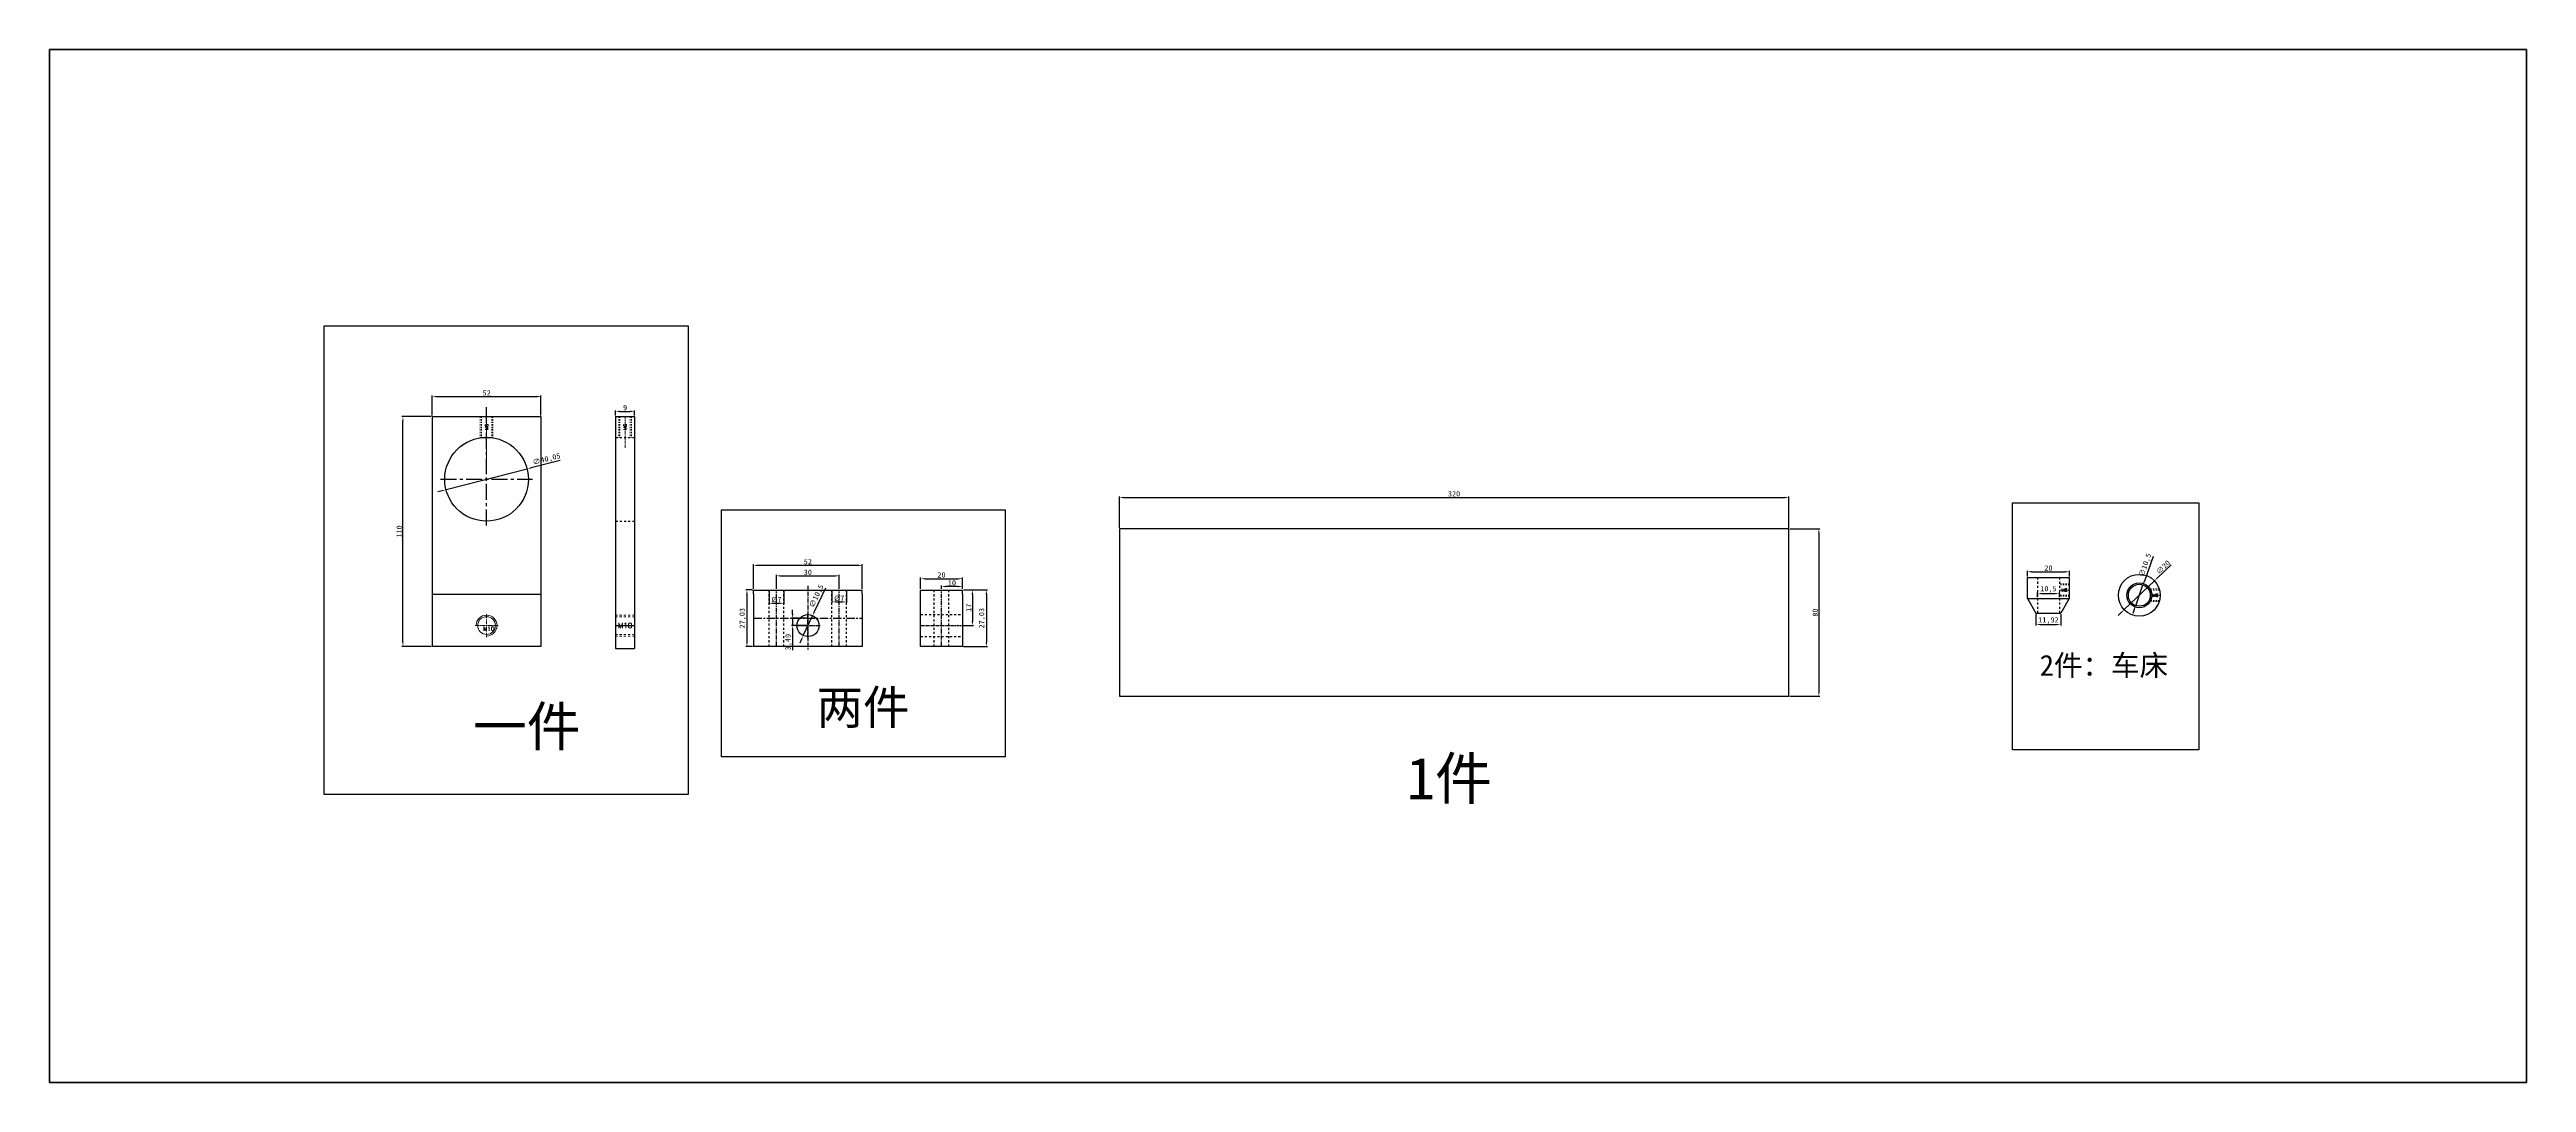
# Model space of a CAD drawing. Header units: millimetres. Extents: x 1768 to 2952, y 898 to 1392.
import ezdxf
from ezdxf.enums import TextEntityAlignment as Align

# ---------------------------------------------------------------- set-up
doc = ezdxf.new("R2010")
doc.units = ezdxf.units.MM
doc.linetypes.add('CENTER', pattern=[0.6, 0.375, -0.075, 0.075, -0.075])
doc.linetypes.add('HIDDEN', pattern=[0.2, 0.1, -0.1])
doc.layers.add('DIM', color=3, linetype='Continuous')
doc.layers.add('screw', color=33, linetype='Continuous', lineweight=13)
doc.styles.get("Standard").update_dxf_attribs({"font": ''})
doc.styles.add('TXT', font='txt.shx', dxfattribs={"bigfont": 'gbcbig.shx'})
doc.styles.get('Standard').set_extended_font_data('SimSun')
doc.dimstyles.new('ISO-25', dxfattribs={"dimtxt": 2.5, "dimasz": 2.5, "dimexe": 1.25, "dimexo": 0.625, "dimtad": 1, "dimtxsty": 'Standard', "dimcen": 2.5, "dimadec": 0, "dimazin": 0, "dimtfac": 1, "dimtmove": 0, "dimatfit": 3, "dimfxl": 1, "dimarcsym": 0})

# ---------------------------------------------------------------- blocks, each defined once
blk = doc.blocks.new('screw_m10_l')
at = {"layer": 'screw', "color": 1, "linetype": 'CENTER', "ltscale": 5.08}
for p, q in [((-5.5, 0), (5.5, 0)), ((0, -5.5), (0, 5.5))]:
    blk.add_line(p, q, dxfattribs=at)
at = {"layer": 'screw', "color": 33}
blk.add_circle((0, 0), 4.25, dxfattribs=at)
at = {"layer": 'screw', "color": 92}
blk.add_arc((0, 0), 5, 270, 180, dxfattribs=at)
at = {"layer": 'screw', "color": 6, "style": 'TXT'}
blk.add_text('M10', height=2, dxfattribs=at).set_placement((-1.7, -2.5))
blk = doc.blocks.new('*D25')
at = {"layer": 'Defpoints', "color": 0, "transparency": 16777216}
for p in [(1996.1, 1191.8), (1957.3, 1181.9)]:
    blk.add_point(p, dxfattribs=at)
at = {"layer": 'DIM', "color": 0, "lineweight": -2, "transparency": 16777216}
for p, q in [((1957.3, 1181.9), (1996.1, 1191.8)), ((2011.9, 1195.9), (1998, 1192.3)), ((1955.4, 1181.4), (1953.4, 1180.9))]:
    blk.add_line(p, q, dxfattribs=at)
at = {"layer": 'DIM', "color": 0, "transparency": 16777216}
for points in [[(1997.9, 1192.6), (1998.1, 1192), (1996.1, 1191.8)], [(1955.3, 1181.7), (1955.4, 1181.1), (1957.3, 1181.9)]]:
    blk.add_solid(points, dxfattribs=at)
at = {"layer": 'DIM', "color": 0, "transparency": 16777216, "insert": (2005.4, 1196.3), "char_height": 2.5, "attachment_point": 5, "rotation": 14.3647}
blk.add_mtext('∅40,05', dxfattribs=at)
blk = doc.blocks.new('*D26')
at = {"layer": 'Defpoints', "color": 0, "transparency": 16777216}
for p in [(2002.7, 1226.4), (1950.7, 1216.9), (2002.7, 1216.9)]:
    blk.add_point(p, dxfattribs=at)
at = {"layer": 'DIM', "color": 0, "lineweight": -2, "transparency": 16777216}
for p, q in [((1950.7, 1217.4), (1950.7, 1226.9)), ((1952.7, 1226.4), (2000.7, 1226.4)), ((2002.7, 1217.4), (2002.7, 1226.9))]:
    blk.add_line(p, q, dxfattribs=at)
at = {"layer": 'DIM', "color": 0, "transparency": 16777216}
for points in [[(1952.7, 1226.8), (1952.7, 1226.1), (1950.7, 1226.4)], [(2000.7, 1226.8), (2000.7, 1226.1), (2002.7, 1226.4)]]:
    blk.add_solid(points, dxfattribs=at)
at = {"layer": 'DIM', "color": 0, "transparency": 16777216, "insert": (1976.7, 1228.2), "char_height": 2.5, "attachment_point": 5}
blk.add_mtext('52', dxfattribs=at)
blk = doc.blocks.new('*D27')
at = {"layer": 'Defpoints', "color": 0, "transparency": 16777216}
for p in [(1936.7, 1216.9), (1950.7, 1216.9), (1950.7, 1106.9)]:
    blk.add_point(p, dxfattribs=at)
at = {"layer": 'DIM', "color": 0, "lineweight": -2, "transparency": 16777216}
for p, q in [((1950.2, 1216.9), (1936.2, 1216.9)), ((1936.7, 1108.9), (1936.7, 1214.9)), ((1950.2, 1106.9), (1936.2, 1106.9))]:
    blk.add_line(p, q, dxfattribs=at)
at = {"layer": 'DIM', "color": 0, "transparency": 16777216}
for points in [[(1936.4, 1214.9), (1937, 1214.9), (1936.7, 1216.9)], [(1936.4, 1108.9), (1937, 1108.9), (1936.7, 1106.9)]]:
    blk.add_solid(points, dxfattribs=at)
at = {"layer": 'DIM', "color": 0, "transparency": 16777216, "insert": (1934.9, 1161.9), "char_height": 2.5, "attachment_point": 5, "rotation": 90}
blk.add_mtext('110', dxfattribs=at)
blk = doc.blocks.new('*D28')
at = {"layer": 'Defpoints', "color": 0, "transparency": 16777216}
for p in [(2145.3, 1140.7), (2115.3, 1133.9), (2145.3, 1133.9)]:
    blk.add_point(p, dxfattribs=at)
at = {"layer": 'DIM', "color": 0, "lineweight": -2, "transparency": 16777216}
for p, q in [((2115.3, 1134.4), (2115.3, 1141.2)), ((2117.3, 1140.7), (2143.3, 1140.7)), ((2145.3, 1134.4), (2145.3, 1141.2))]:
    blk.add_line(p, q, dxfattribs=at)
at = {"layer": 'DIM', "color": 0, "transparency": 16777216}
for points in [[(2117.3, 1141), (2117.3, 1140.3), (2115.3, 1140.7)], [(2143.3, 1141), (2143.3, 1140.3), (2145.3, 1140.7)]]:
    blk.add_solid(points, dxfattribs=at)
at = {"layer": 'DIM', "color": 0, "transparency": 16777216, "insert": (2130.3, 1142.4), "char_height": 2.5, "attachment_point": 5}
blk.add_mtext('30', dxfattribs=at)
blk = doc.blocks.new('*D29')
at = {"layer": 'Defpoints', "color": 0, "transparency": 16777216}
for p in [(2123, 1116.9), (2130.3, 1120.4), (2130.3, 1116.9)]:
    blk.add_point(p, dxfattribs=at)
at = {"layer": 'DIM', "color": 0, "lineweight": -2, "transparency": 16777216}
for p, q in [((2129.8, 1120.4), (2122.5, 1120.4)), ((2129.8, 1116.9), (2122.5, 1116.9)), ((2123, 1122.4), (2123, 1124.4)), ((2123, 1120.4), (2123, 1116.9)), ((2123, 1114.9), (2123, 1105.1))]:
    blk.add_line(p, q, dxfattribs=at)
at = {"layer": 'DIM', "color": 0, "transparency": 16777216}
for points in [[(2122.7, 1122.4), (2123.4, 1122.4), (2123, 1120.4)], [(2122.7, 1114.9), (2123.4, 1114.9), (2123, 1116.9)]]:
    blk.add_solid(points, dxfattribs=at)
at = {"layer": 'DIM', "color": 0, "transparency": 16777216, "insert": (2121.1, 1109), "char_height": 2.5, "attachment_point": 5, "rotation": 90}
blk.add_mtext('3,49', dxfattribs=at)
blk = doc.blocks.new('*D30')
at = {"layer": 'Defpoints', "color": 0, "transparency": 16777216}
for p in [(2104.3, 1133.9), (2101.2, 1106.9), (2104.3, 1106.9)]:
    blk.add_point(p, dxfattribs=at)
at = {"layer": 'DIM', "color": 0, "lineweight": -2, "transparency": 16777216}
for p, q in [((2103.8, 1133.9), (2100.7, 1133.9)), ((2101.2, 1131.9), (2101.2, 1108.9)), ((2103.8, 1106.9), (2100.7, 1106.9))]:
    blk.add_line(p, q, dxfattribs=at)
at = {"layer": 'DIM', "color": 0, "transparency": 16777216}
for points in [[(2100.8, 1131.9), (2101.5, 1131.9), (2101.2, 1133.9)], [(2100.8, 1108.9), (2101.5, 1108.9), (2101.2, 1106.9)]]:
    blk.add_solid(points, dxfattribs=at)
at = {"layer": 'DIM', "color": 0, "transparency": 16777216, "insert": (2099.2, 1120.4), "char_height": 2.5, "attachment_point": 5, "rotation": 90}
blk.add_mtext('27,03', dxfattribs=at)
blk = doc.blocks.new('*D31')
at = {"layer": 'Defpoints', "color": 0, "transparency": 16777216}
for p in [(2156.3, 1145.7), (2104.3, 1133.9), (2156.3, 1133.9)]:
    blk.add_point(p, dxfattribs=at)
at = {"layer": 'DIM', "color": 0, "lineweight": -2, "transparency": 16777216}
for p, q in [((2104.3, 1134.4), (2104.3, 1146.2)), ((2106.3, 1145.7), (2154.3, 1145.7)), ((2156.3, 1134.4), (2156.3, 1146.2))]:
    blk.add_line(p, q, dxfattribs=at)
at = {"layer": 'DIM', "color": 0, "transparency": 16777216}
for points in [[(2106.3, 1146), (2106.3, 1145.3), (2104.3, 1145.7)], [(2154.3, 1146), (2154.3, 1145.3), (2156.3, 1145.7)]]:
    blk.add_solid(points, dxfattribs=at)
at = {"layer": 'DIM', "color": 0, "transparency": 16777216, "insert": (2130.3, 1147.4), "char_height": 2.5, "attachment_point": 5}
blk.add_mtext('52', dxfattribs=at)
blk = doc.blocks.new('*D32')
at = {"layer": 'Defpoints', "color": 0, "transparency": 16777216}
for p in [(2111.8, 1133.9), (2118.8, 1133.9), (2118.8, 1127.6)]:
    blk.add_point(p, dxfattribs=at)
at = {"layer": 'DIM', "color": 0, "lineweight": -2, "transparency": 16777216}
for p, q in [((2111.8, 1133.4), (2111.8, 1127.1)), ((2113.8, 1127.6), (2116.8, 1127.6)), ((2118.8, 1133.4), (2118.8, 1127.1))]:
    blk.add_line(p, q, dxfattribs=at)
at = {"layer": 'DIM', "color": 0, "transparency": 16777216}
for points in [[(2113.8, 1127.9), (2113.8, 1127.2), (2111.8, 1127.6)], [(2116.8, 1127.9), (2116.8, 1127.2), (2118.8, 1127.6)]]:
    blk.add_solid(points, dxfattribs=at)
at = {"layer": 'DIM', "color": 0, "transparency": 16777216, "insert": (2115.3, 1129.3), "char_height": 2.5, "attachment_point": 5}
blk.add_mtext('%%c7', dxfattribs=at)
blk = doc.blocks.new('*D33')
at = {"layer": 'Defpoints', "color": 0, "transparency": 16777216}
for p in [(2132.6, 1121.6), (2128.1, 1112.1)]:
    blk.add_point(p, dxfattribs=at)
at = {"layer": 'DIM', "color": 0, "lineweight": -2, "transparency": 16777216}
for p, q in [((2138.7, 1134.8), (2133.4, 1123.5)), ((2128.1, 1112.1), (2132.6, 1121.6)), ((2127.3, 1110.3), (2126.5, 1108.5))]:
    blk.add_line(p, q, dxfattribs=at)
at = {"layer": 'DIM', "color": 0, "transparency": 16777216}
for points in [[(2133.1, 1123.6), (2133.7, 1123.3), (2132.6, 1121.6)], [(2127, 1110.4), (2127.6, 1110.2), (2128.1, 1112.1)]]:
    blk.add_solid(points, dxfattribs=at)
at = {"layer": 'DIM', "color": 0, "transparency": 16777216, "insert": (2134.6, 1130.9), "char_height": 2.5, "attachment_point": 5, "rotation": 65.1382}
blk.add_mtext('∅10,5', dxfattribs=at)
blk = doc.blocks.new('*D34')
at = {"layer": 'Defpoints', "color": 0, "transparency": 16777216}
for p in [(2141.8, 1133.9), (2148.8, 1133.9), (2148.8, 1128.2)]:
    blk.add_point(p, dxfattribs=at)
at = {"layer": 'DIM', "color": 0, "lineweight": -2, "transparency": 16777216}
for p, q in [((2141.8, 1133.4), (2141.8, 1127.7)), ((2143.8, 1128.2), (2146.8, 1128.2)), ((2148.8, 1133.4), (2148.8, 1127.7))]:
    blk.add_line(p, q, dxfattribs=at)
at = {"layer": 'DIM', "color": 0, "transparency": 16777216}
for points in [[(2143.8, 1128.5), (2143.8, 1127.9), (2141.8, 1128.2)], [(2146.8, 1128.5), (2146.8, 1127.9), (2148.8, 1128.2)]]:
    blk.add_solid(points, dxfattribs=at)
at = {"layer": 'DIM', "color": 0, "transparency": 16777216, "insert": (2145.3, 1129.9), "char_height": 2.5, "attachment_point": 5}
blk.add_mtext('%%c7', dxfattribs=at)
blk = doc.blocks.new('*D35')
at = {"layer": 'Defpoints', "color": 0, "transparency": 16777216}
for p in [(2204.2, 1139.3), (2184.2, 1133.9), (2204.2, 1133.9)]:
    blk.add_point(p, dxfattribs=at)
at = {"layer": 'DIM', "color": 0, "lineweight": -2, "transparency": 16777216}
for p, q in [((2184.2, 1134.4), (2184.2, 1139.8)), ((2186.2, 1139.3), (2202.2, 1139.3)), ((2204.2, 1134.4), (2204.2, 1139.8))]:
    blk.add_line(p, q, dxfattribs=at)
at = {"layer": 'DIM', "color": 0, "transparency": 16777216}
for points in [[(2186.2, 1139.6), (2186.2, 1139), (2184.2, 1139.3)], [(2202.2, 1139.6), (2202.2, 1139), (2204.2, 1139.3)]]:
    blk.add_solid(points, dxfattribs=at)
at = {"layer": 'DIM', "color": 0, "transparency": 16777216, "insert": (2194.2, 1141.1), "char_height": 2.5, "attachment_point": 5}
blk.add_mtext('20', dxfattribs=at)
blk = doc.blocks.new('*D36')
at = {"layer": 'Defpoints', "color": 0, "transparency": 16777216}
for p in [(2717.5, 1122.9), (2729.4, 1122.9), (2729.4, 1117.4)]:
    blk.add_point(p, dxfattribs=at)
at = {"layer": 'DIM', "color": 0, "lineweight": -2, "transparency": 16777216}
for p, q in [((2717.5, 1122.4), (2717.5, 1116.9)), ((2719.5, 1117.4), (2727.4, 1117.4)), ((2729.4, 1122.4), (2729.4, 1116.9))]:
    blk.add_line(p, q, dxfattribs=at)
at = {"layer": 'DIM', "color": 0, "transparency": 16777216}
for points in [[(2719.5, 1117.7), (2719.5, 1117.1), (2717.5, 1117.4)], [(2727.4, 1117.7), (2727.4, 1117.1), (2729.4, 1117.4)]]:
    blk.add_solid(points, dxfattribs=at)
at = {"layer": 'DIM', "color": 0, "transparency": 16777216, "insert": (2723.5, 1119.3), "char_height": 2.5, "attachment_point": 5}
blk.add_mtext('11,92', dxfattribs=at)
blk = doc.blocks.new('*D37')
at = {"layer": 'Defpoints', "color": 0, "transparency": 16777216}
for p in [(2713.5, 1139.9), (2733.5, 1142.6), (2733.5, 1139.9)]:
    blk.add_point(p, dxfattribs=at)
at = {"layer": 'DIM', "color": 0, "lineweight": -2, "transparency": 16777216}
for p, q in [((2713.5, 1140.4), (2713.5, 1143.1)), ((2715.5, 1142.6), (2731.5, 1142.6)), ((2733.5, 1140.4), (2733.5, 1143.1))]:
    blk.add_line(p, q, dxfattribs=at)
at = {"layer": 'DIM', "color": 0, "transparency": 16777216}
for points in [[(2715.5, 1143), (2715.5, 1142.3), (2713.5, 1142.6)], [(2731.5, 1143), (2731.5, 1142.3), (2733.5, 1142.6)]]:
    blk.add_solid(points, dxfattribs=at)
at = {"layer": 'DIM', "color": 0, "transparency": 16777216, "insert": (2723.5, 1144.4), "char_height": 2.5, "attachment_point": 5}
blk.add_mtext('20', dxfattribs=at)
blk = doc.blocks.new('*D38')
at = {"layer": 'Defpoints', "color": 0, "transparency": 16777216}
for p in [(2718.2, 1129.9), (2728.7, 1132.2), (2728.7, 1129.9)]:
    blk.add_point(p, dxfattribs=at)
at = {"layer": 'DIM', "color": 0, "lineweight": -2, "transparency": 16777216}
for p, q in [((2718.2, 1130.4), (2718.2, 1132.7)), ((2720.2, 1132.2), (2726.7, 1132.2)), ((2728.7, 1130.4), (2728.7, 1132.7))]:
    blk.add_line(p, q, dxfattribs=at)
at = {"layer": 'DIM', "color": 0, "transparency": 16777216}
for points in [[(2720.2, 1132.5), (2720.2, 1131.9), (2718.2, 1132.2)], [(2726.7, 1132.5), (2726.7, 1131.9), (2728.7, 1132.2)]]:
    blk.add_solid(points, dxfattribs=at)
at = {"layer": 'DIM', "color": 0, "transparency": 16777216, "insert": (2723.5, 1134.2), "char_height": 2.5, "attachment_point": 5}
blk.add_mtext('10,5', dxfattribs=at)
blk = doc.blocks.new('*D39')
at = {"layer": 'Defpoints', "color": 0, "transparency": 16777216}
for p in [(2774.2, 1138.3), (2759.7, 1124.5)]:
    blk.add_point(p, dxfattribs=at)
at = {"layer": 'DIM', "color": 0, "lineweight": -2, "transparency": 16777216}
for p, q in [((2759.7, 1124.5), (2774.2, 1138.3)), ((2782.1, 1145.9), (2775.6, 1139.7)), ((2758.3, 1123.1), (2756.8, 1121.7))]:
    blk.add_line(p, q, dxfattribs=at)
at = {"layer": 'DIM', "color": 0, "transparency": 16777216}
for points in [[(2775.4, 1139.9), (2775.8, 1139.5), (2774.2, 1138.3)], [(2758.1, 1123.3), (2758.5, 1122.8), (2759.7, 1124.5)]]:
    blk.add_solid(points, dxfattribs=at)
at = {"layer": 'DIM', "color": 0, "transparency": 16777216, "insert": (2778.3, 1144.8), "char_height": 2.5, "attachment_point": 5, "rotation": 43.8304}
blk.add_mtext('∅20', dxfattribs=at)
blk = doc.blocks.new('*D40')
at = {"layer": 'Defpoints', "color": 0, "transparency": 16777216}
for p in [(2765.2, 1126.4), (2768.7, 1136.3)]:
    blk.add_point(p, dxfattribs=at)
at = {"layer": 'DIM', "color": 0, "lineweight": -2, "transparency": 16777216}
for p, q in [((2773.5, 1150), (2769.4, 1138.2)), ((2765.2, 1126.4), (2768.7, 1136.3)), ((2764.5, 1124.6), (2763.9, 1122.7))]:
    blk.add_line(p, q, dxfattribs=at)
at = {"layer": 'DIM', "color": 0, "transparency": 16777216}
for points in [[(2769, 1138.3), (2769.7, 1138.1), (2768.7, 1136.3)], [(2764.2, 1124.7), (2764.8, 1124.4), (2765.2, 1126.4)]]:
    blk.add_solid(points, dxfattribs=at)
at = {"layer": 'DIM', "color": 0, "transparency": 16777216, "insert": (2769.9, 1145.7), "char_height": 2.5, "attachment_point": 5, "rotation": 70.5662}
blk.add_mtext('∅10,5', dxfattribs=at)
blk = doc.blocks.new('*D41')
at = {"layer": 'Defpoints', "color": 0, "transparency": 16777216}
for p in [(2038.4, 1216.9), (2047.4, 1219.3), (2047.4, 1216.9)]:
    blk.add_point(p, dxfattribs=at)
at = {"layer": 'DIM', "color": 0, "lineweight": -2, "transparency": 16777216}
for p, q in [((2038.4, 1217.4), (2038.4, 1219.8)), ((2040.4, 1219.3), (2045.4, 1219.3)), ((2047.4, 1217.4), (2047.4, 1219.8))]:
    blk.add_line(p, q, dxfattribs=at)
at = {"layer": 'DIM', "color": 0, "transparency": 16777216}
for points in [[(2040.4, 1219.7), (2040.4, 1219), (2038.4, 1219.3)], [(2045.4, 1219.7), (2045.4, 1219), (2047.4, 1219.3)]]:
    blk.add_solid(points, dxfattribs=at)
at = {"layer": 'DIM', "color": 0, "transparency": 16777216, "insert": (2042.9, 1221.1), "char_height": 2.5, "attachment_point": 5}
blk.add_mtext('9', dxfattribs=at)
blk = doc.blocks.new('*D42')
at = {"layer": 'Defpoints', "color": 0, "transparency": 16777216}
for p in [(2599.3, 1178.1), (2279.3, 1163.1), (2599.3, 1163.1)]:
    blk.add_point(p, dxfattribs=at)
at = {"layer": 'DIM', "color": 0, "lineweight": -2, "transparency": 16777216}
for p, q in [((2279.3, 1163.6), (2279.3, 1178.6)), ((2281.3, 1178.1), (2597.3, 1178.1)), ((2599.3, 1163.6), (2599.3, 1178.6))]:
    blk.add_line(p, q, dxfattribs=at)
at = {"layer": 'DIM', "color": 0, "transparency": 16777216}
for points in [[(2281.3, 1178.5), (2281.3, 1177.8), (2279.3, 1178.1)], [(2597.3, 1178.5), (2597.3, 1177.8), (2599.3, 1178.1)]]:
    blk.add_solid(points, dxfattribs=at)
at = {"layer": 'DIM', "color": 0, "transparency": 16777216, "insert": (2439.3, 1179.9), "char_height": 2.5, "attachment_point": 5}
blk.add_mtext('320', dxfattribs=at)
blk = doc.blocks.new('*D43')
at = {"layer": 'Defpoints', "color": 0, "transparency": 16777216}
for p in [(2599.3, 1163.1), (2599.3, 1083.1), (2613.7, 1083.1)]:
    blk.add_point(p, dxfattribs=at)
at = {"layer": 'DIM', "color": 0, "lineweight": -2, "transparency": 16777216}
for p, q in [((2599.8, 1163.1), (2614.2, 1163.1)), ((2613.7, 1161.1), (2613.7, 1085.1)), ((2599.8, 1083.1), (2614.2, 1083.1))]:
    blk.add_line(p, q, dxfattribs=at)
at = {"layer": 'DIM', "color": 0, "transparency": 16777216}
for points in [[(2613.4, 1161.1), (2614.1, 1161.1), (2613.7, 1163.1)], [(2613.4, 1085.1), (2614.1, 1085.1), (2613.7, 1083.1)]]:
    blk.add_solid(points, dxfattribs=at)
at = {"layer": 'DIM', "color": 0, "transparency": 16777216, "insert": (2612, 1123.1), "char_height": 2.5, "attachment_point": 5, "rotation": 90}
blk.add_mtext('80', dxfattribs=at)
blk = doc.blocks.new('*D44')
at = {"layer": 'Defpoints', "color": 0, "transparency": 16777216}
for p in [(2204.2, 1133.9), (2204.2, 1116.9), (2209, 1116.9)]:
    blk.add_point(p, dxfattribs=at)
at = {"layer": 'DIM', "color": 0, "lineweight": -2, "transparency": 16777216}
for p, q in [((2204.7, 1133.9), (2209.5, 1133.9)), ((2209, 1131.9), (2209, 1118.9)), ((2204.7, 1116.9), (2209.5, 1116.9))]:
    blk.add_line(p, q, dxfattribs=at)
at = {"layer": 'DIM', "color": 0, "transparency": 16777216}
for points in [[(2208.6, 1131.9), (2209.3, 1131.9), (2209, 1133.9)], [(2208.6, 1118.9), (2209.3, 1118.9), (2209, 1116.9)]]:
    blk.add_solid(points, dxfattribs=at)
at = {"layer": 'DIM', "color": 0, "transparency": 16777216, "insert": (2207.2, 1125.4), "char_height": 2.5, "attachment_point": 5, "rotation": 90}
blk.add_mtext('17', dxfattribs=at)
blk = doc.blocks.new('*D45')
at = {"layer": 'Defpoints', "color": 0, "transparency": 16777216}
for p in [(2204.2, 1133.9), (2204.2, 1106.9), (2215.7, 1106.9)]:
    blk.add_point(p, dxfattribs=at)
at = {"layer": 'DIM', "color": 0, "lineweight": -2, "transparency": 16777216}
for p, q in [((2204.7, 1133.9), (2216.2, 1133.9)), ((2215.7, 1131.9), (2215.7, 1108.9)), ((2204.7, 1106.9), (2216.2, 1106.9))]:
    blk.add_line(p, q, dxfattribs=at)
at = {"layer": 'DIM', "color": 0, "transparency": 16777216}
for points in [[(2215.3, 1131.9), (2216, 1131.9), (2215.7, 1133.9)], [(2215.3, 1108.9), (2216, 1108.9), (2215.7, 1106.9)]]:
    blk.add_solid(points, dxfattribs=at)
at = {"layer": 'DIM', "color": 0, "transparency": 16777216, "insert": (2213.7, 1120.4), "char_height": 2.5, "attachment_point": 5, "rotation": 90}
blk.add_mtext('27,03', dxfattribs=at)
blk = doc.blocks.new('*D46')
at = {"layer": 'Defpoints', "color": 0, "transparency": 16777216}
for p in [(2194.2, 1135.5), (2194.2, 1133.9), (2204.2, 1133.9)]:
    blk.add_point(p, dxfattribs=at)
at = {"layer": 'DIM', "color": 0, "lineweight": -2, "transparency": 16777216}
for p, q in [((2194.2, 1134.4), (2194.2, 1136)), ((2202.2, 1135.5), (2196.2, 1135.5)), ((2204.2, 1134.4), (2204.2, 1136))]:
    blk.add_line(p, q, dxfattribs=at)
at = {"layer": 'DIM', "color": 0, "transparency": 16777216}
for points in [[(2196.2, 1135.9), (2196.2, 1135.2), (2194.2, 1135.5)], [(2202.2, 1135.9), (2202.2, 1135.2), (2204.2, 1135.5)]]:
    blk.add_solid(points, dxfattribs=at)
at = {"layer": 'DIM', "color": 0, "transparency": 16777216, "insert": (2199.2, 1137.3), "char_height": 2.5, "attachment_point": 5}
blk.add_mtext('10', dxfattribs=at)

msp = doc.modelspace()

# ---------------------------------------------------------------- linework, layer by layer
at = {"color": 1, "linetype": 'CENTER', "ltscale": 20.3454}
for p, q in [((1976.692, 1164.827), (1976.692, 1222.63)), ((1954.665, 1186.855), (1998.72, 1186.855))]:
    msp.add_line(p, q, dxfattribs=at)
for p, q in [((1950.692, 1216.855), (1950.692, 1106.855)), ((1950.692, 1216.855), (2002.692, 1216.855)), ((2002.692, 1216.855), (2002.692, 1106.855)), ((2038.402, 1216.855), (2038.402, 1105.969)), ((2038.402, 1216.855), (2047.402, 1216.855)), ((2047.402, 1216.855), (2047.402, 1105.969)), ((2279.292, 1163.144), (2279.292, 1083.144)), ((2599.292, 1163.144), (2279.292, 1163.144)), ((2599.292, 1083.144), (2599.292, 1163.144)), ((2713.456, 1139.892), (2733.456, 1139.892)), ((2713.456, 1129.892), (2713.456, 1139.892)), ((2713.456, 1139.892), (2733.456, 1139.892)), ((2733.456, 1139.892), (2733.456, 1129.892)), ((1950.692, 1131.88), (2002.692, 1131.88)), ((2104.347, 1133.88), (2156.347, 1133.88)), ((2104.347, 1131.88), (2104.347, 1133.88)), ((2104.347, 1131.88), (2104.347, 1106.855)), ((2156.347, 1131.88), (2156.347, 1133.88)), ((2156.347, 1131.88), (2156.347, 1106.855)), ((2184.241, 1133.88), (2204.241, 1133.88)), ((2184.241, 1131.88), (2184.241, 1133.88)), ((2184.241, 1106.855), (2184.241, 1131.88)), ((2204.241, 1131.88), (2204.241, 1133.88)), ((2204.241, 1131.88), (2204.241, 1106.855)), ((2713.456, 1129.892), (2733.456, 1129.892)), ((2713.456, 1129.892), (2717.498, 1122.892)), ((2733.456, 1129.892), (2729.415, 1122.892)), ((2038.402, 1116.88), (2047.402, 1116.88)), ((2717.498, 1122.892), (2729.415, 1122.892)), ((2002.692, 1106.855), (1950.692, 1106.855)), ((2038.402, 1105.969), (2047.402, 1105.969)), ((2156.347, 1106.855), (2104.347, 1106.855)), ((2204.241, 1106.855), (2184.241, 1106.855)), ((2279.292, 1083.144), (2599.292, 1083.144))]:
    msp.add_line(p, q)
at = {"linetype": 'HIDDEN', "ltscale": 10}
for p, q in [((2038.402, 1206.88), (2047.402, 1206.88)), ((2038.402, 1166.83), (2047.402, 1166.83)), ((2718.206, 1139.892), (2718.206, 1122.892)), ((2728.706, 1139.892), (2728.706, 1122.892)), ((2111.847, 1106.855), (2111.847, 1133.88)), ((2118.847, 1106.855), (2118.847, 1133.88)), ((2141.847, 1106.855), (2141.847, 1133.88)), ((2148.847, 1106.855), (2148.847, 1133.88)), ((2190.741, 1106.855), (2190.741, 1133.88)), ((2197.741, 1106.855), (2197.741, 1133.88)), ((2184.241, 1122.13), (2204.241, 1122.13)), ((2184.241, 1111.63), (2204.241, 1111.63))]:
    msp.add_line(p, q, dxfattribs=at)
at = {"color": 1, "linetype": 'CENTER', "ltscale": 5.49148}
for p, q in [((2115.347, 1106.855), (2115.347, 1133.88)), ((2145.347, 1106.855), (2145.347, 1133.88)), ((2194.241, 1106.855), (2194.241, 1133.88))]:
    msp.add_line(p, q, dxfattribs=at)
at = {"color": 1, "linetype": 'CENTER', "ltscale": 5.08508}
msp.add_line((2130.347, 1135.858), (2130.347, 1105.124), dxfattribs=at)
at = {"color": 1, "linetype": 'CENTER', "ltscale": 10.5664}
msp.add_line((2104.347, 1120.367), (2156.347, 1120.367), dxfattribs=at)
at = {"color": 1, "linetype": 'CENTER', "ltscale": 5.334}
for p, q in [((2124.572, 1116.88), (2136.122, 1116.88)), ((2130.347, 1111.105), (2130.347, 1122.655))]:
    msp.add_line(p, q, dxfattribs=at)
at = {"color": 1, "linetype": 'CENTER', "ltscale": 4.064}
msp.add_line((2184.241, 1116.88), (2204.241, 1116.88), dxfattribs=at)
at = {"lineweight": 120}
msp.add_lwpolyline([(1767.712, 1392.445), (2952.058, 1392.445), (2952.058, 898.313), (1767.712, 898.313)], close=True, dxfattribs=at)
for points in [[(1899.036, 1260.274), (2073.132, 1260.274), (2073.132, 1036.118), (1899.036, 1036.118)], [(2706.345, 1175.61), (2795.454, 1175.61), (2795.454, 1057.388), (2706.345, 1057.388)], [(2089.027, 1172.324), (2224.721, 1172.324), (2224.721, 1054.102), (2089.027, 1054.102)]]:
    msp.add_lwpolyline(points, close=True)
for centre, radius in [((1976.692, 1186.855), 20.025), ((2766.947, 1131.392), 10), ((2766.947, 1131.392), 5.96), ((2766.947, 1131.392), 5.25), ((2130.347, 1116.88), 5.25)]:
    msp.add_circle(centre, radius)
at = {"layer": 'screw', "color": 92, "linetype": 'HIDDEN', "ltscale": 6.096}
for p, q in [((1973.692, 1216.855), (1973.692, 1206.88)), ((1979.692, 1216.855), (1979.692, 1206.88)), ((2039.902, 1216.855), (2039.902, 1206.88)), ((2045.902, 1216.855), (2045.902, 1206.88)), ((2733.456, 1136.892), (2728.706, 1136.892)), ((2733.456, 1130.892), (2728.706, 1130.892)), ((2776.486, 1134.392), (2772.197, 1134.392)), ((2776.486, 1128.392), (2772.197, 1128.392))]:
    msp.add_line(p, q, dxfattribs=at)
at = {"layer": 'screw', "color": 8, "linetype": 'HIDDEN', "ltscale": 6.096}
for p, q in [((1974.192, 1216.855), (1974.192, 1206.88)), ((1979.192, 1216.855), (1979.192, 1206.88)), ((2040.402, 1216.855), (2040.402, 1206.88)), ((2045.402, 1216.855), (2045.402, 1206.88)), ((2733.456, 1136.392), (2728.706, 1136.392)), ((2733.456, 1131.392), (2728.706, 1131.392)), ((2776.629, 1133.892), (2772.357, 1133.892)), ((2776.629, 1128.892), (2772.357, 1128.892))]:
    msp.add_line(p, q, dxfattribs=at)
at = {"layer": 'screw', "color": 1, "linetype": 'CENTER', "ltscale": 5.08}
msp.add_line((1976.692, 1216.855), (1976.692, 1196.892), dxfattribs=at)
at = {"layer": 'screw', "color": 1, "linetype": 'CENTER', "ltscale": 3.81}
for p, q in [((1976.692, 1216.855), (1976.692, 1201.911)), ((1976.692, 1216.855), (1976.692, 1206.88)), ((2042.902, 1216.855), (2042.902, 1201.911)), ((2042.902, 1216.855), (2042.902, 1206.88)), ((2733.456, 1133.892), (2728.706, 1133.892)), ((2776.947, 1131.392), (2772.197, 1131.392))]:
    msp.add_line(p, q, dxfattribs=at)
at = {"layer": 'screw', "color": 92, "linetype": 'HIDDEN', "ltscale": 10.16}
for p, q in [((2047.402, 1121.88), (2038.402, 1121.88)), ((2047.402, 1111.88), (2038.402, 1111.88))]:
    msp.add_line(p, q, dxfattribs=at)
at = {"layer": 'screw', "color": 8, "linetype": 'HIDDEN', "ltscale": 10.16}
for p, q in [((2047.402, 1121.13), (2038.402, 1121.13)), ((2047.402, 1112.63), (2038.402, 1112.63))]:
    msp.add_line(p, q, dxfattribs=at)
at = {"layer": 'screw', "color": 1, "linetype": 'CENTER', "ltscale": 6.35}
msp.add_line((2047.402, 1116.88), (2038.402, 1116.88), dxfattribs=at)

# ---------------------------------------------------------------- block references
at = {"layer": 'screw'}
msp.add_blockref('screw_m10_l', (1976.692, 1116.88), dxfattribs=at)

# ---------------------------------------------------------------- texts
at = {"color": 2, "attachment_point": 1}
for s, width, insert, char_height in [('2件：车床', 68.85658, (2719.34, 1102.862), 10), ('一件', 124.73227, (1970.173, 1078.066), 18.8491), ('两件', 97.29455, (2134.518, 1085.938), 16.25)]:
    msp.add_mtext_dynamic_manual_height_columns(s, width=width, gutter_width=12.5, heights=[0], dxfattribs=dict(at, insert=insert, char_height=char_height))
at = {"insert": (2416.581, 1053.766), "char_height": 20, "attachment_point": 1}
msp.add_mtext_dynamic_manual_height_columns('1件', width=260.50138, gutter_width=12.5, heights=[0], dxfattribs=at)
at = {"layer": 'screw', "color": 6, "linetype": 'HIDDEN', "ltscale": 6.096, "style": 'TXT'}
for p in [(1976.692, 1211.867), (2042.902, 1211.867)]:
    msp.add_text('M6', height=1.5, rotation=90, dxfattribs=at).set_placement(p, align=Align.MIDDLE)
for p in [(2731.081, 1133.892), (2774.572, 1131.392)]:
    msp.add_text('M6', height=1.5, dxfattribs=at).set_placement(p, align=Align.MIDDLE)
at = {"layer": 'screw', "color": 6, "linetype": 'HIDDEN', "ltscale": 10.16, "style": 'TXT'}
msp.add_text('M10', height=2.5, dxfattribs=at).set_placement((2042.902, 1116.88), align=Align.MIDDLE)

# ---------------------------------------------------------------- dimensions: what is measured, and where the dimension line sits
at = {"layer": 'DIM'}
for base, p1, p2, picture, middle in [((2002.692, 1226.433), (1950.692, 1216.855), (2002.692, 1216.855), '*D26', (1976.692, 1228.183)), ((2047.402, 1219.326), (2038.402, 1216.855), (2047.402, 1216.855), '*D41', (2042.902, 1221.076)), ((2156.347, 1145.669), (2104.347, 1133.88), (2156.347, 1133.88), '*D31', (2130.347, 1147.419)), ((2145.347, 1140.659), (2115.347, 1133.88), (2145.347, 1133.88), '*D28', (2130.347, 1142.409)), ((2204.241, 1139.306), (2184.241, 1133.88), (2204.241, 1133.88), '*D35', (2194.241, 1141.056)), ((2194.241, 1135.523), (2204.241, 1133.88), (2194.241, 1133.88), '*D46', (2199.241, 1137.273)), ((2733.456, 1142.627), (2713.456, 1139.892), (2733.456, 1139.892), '*D37', (2723.456, 1144.377)), ((2728.706, 1132.196), (2718.206, 1129.892), (2728.706, 1129.892), '*D38', (2723.456, 1134.155))]:
    dim = msp.add_linear_dim(base=base, p1=p1, p2=p2, dimstyle='ISO-25', override={"dimasz": 2, "dimexe": 0.49975, "dimexo": 0.49975, "dimgap": 0.49975}, dxfattribs=at)
    dim.commit()
    dim.dimension.update_dxf_attribs({"geometry": picture, "text_midpoint": middle})
for base, p1, p2, picture, middle in [((1936.686, 1216.855), (1950.692, 1106.855), (1950.692, 1216.855), '*D27', (1934.936, 1161.855)), ((2101.171571441, 1106.854627306), (2104.347018658, 1133.879627306), (2104.347018658, 1106.854627306), '*D30', (2099.212324235, 1120.367127306)), ((2208.978, 1116.88), (2204.241, 1133.88), (2204.241, 1116.88), '*D44', (2207.228, 1125.38)), ((2215.656181076, 1106.854627306), (2204.240845899, 1133.879627306), (2204.240845899, 1106.854627306), '*D45', (2213.696933869, 1120.367127306)), ((2123.023, 1116.88), (2130.347, 1120.367), (2130.347, 1116.88), '*D29', (2121.064, 1109.007))]:
    dim = msp.add_linear_dim(base=base, p1=p1, p2=p2, angle=90, dimstyle='ISO-25', override={"dimasz": 2, "dimexe": 0.49975, "dimexo": 0.49975, "dimgap": 0.49975}, dxfattribs=at)
    dim.commit()
    dim.dimension.update_dxf_attribs({"geometry": picture, "text_midpoint": middle})
for p1, p2, picture, middle in [((1957.293, 1181.887), (1996.091, 1191.823), '*D25', (2005.421, 1196.282)), ((2765.2, 1126.441), (2768.694, 1136.343), '*D40', (2769.881, 1145.734)), ((2759.733, 1124.467), (2774.161, 1138.317), '*D39', (2778.281, 1144.832)), ((2128.14, 1112.116), (2132.554, 1121.643), '*D33', (2134.624, 1130.88))]:
    dim = msp.add_diameter_dim_2p(p1=p1, p2=p2, dimstyle='ISO-25', override={"dimasz": 2, "dimexe": 0.49975, "dimexo": 0.49975, "dimgap": 0.49975}, dxfattribs=at)
    dim.commit()
    dim.dimension.update_dxf_attribs({"geometry": picture, "text_midpoint": middle})
for base, p1, p2, picture, middle in [((2599.292, 1178.148), (2279.292, 1163.144), (2599.292, 1163.144), '*D42', (2439.292, 1178.148)), ((2729.415, 1117.387), (2717.498, 1122.892), (2729.415, 1122.892), '*D36', (2723.456, 1117.387))]:
    dim = msp.add_linear_dim(base=base, p1=p1, p2=p2, dimstyle='ISO-25', override={"dimasz": 2, "dimexe": 0.49975, "dimexo": 0.49975, "dimgap": 0.49975}, dxfattribs=at)
    dim.commit()
    dim.dimension.update_dxf_attribs({"geometry": picture, "text_midpoint": middle, "dimtype": 160})
dim = msp.add_linear_dim(base=(2613.734, 1083.144), p1=(2599.292, 1163.144), p2=(2599.292, 1083.144), angle=90, dimstyle='ISO-25', override={"dimasz": 2, "dimexe": 0.49975, "dimexo": 0.49975, "dimgap": 0.49975}, dxfattribs=at)
dim.commit()
dim.dimension.update_dxf_attribs({"geometry": '*D43', "text_midpoint": (2613.734, 1123.144), "dimtype": 160})
for base, p1, p2, picture, middle in [((2118.847, 1127.577), (2111.847, 1133.88), (2118.847, 1133.88), '*D32', (2115.347, 1129.327)), ((2148.847, 1128.192), (2141.847, 1133.88), (2148.847, 1133.88), '*D34', (2145.347, 1129.941))]:
    dim = msp.add_linear_dim(base=base, p1=p1, p2=p2, text='%%c<>', dimstyle='ISO-25', override={"dimasz": 2, "dimexe": 0.49975, "dimexo": 0.49975, "dimgap": 0.49975}, dxfattribs=at)
    dim.commit()
    dim.dimension.update_dxf_attribs({"geometry": picture, "text_midpoint": middle})

doc.saveas('drawing.dxf')
